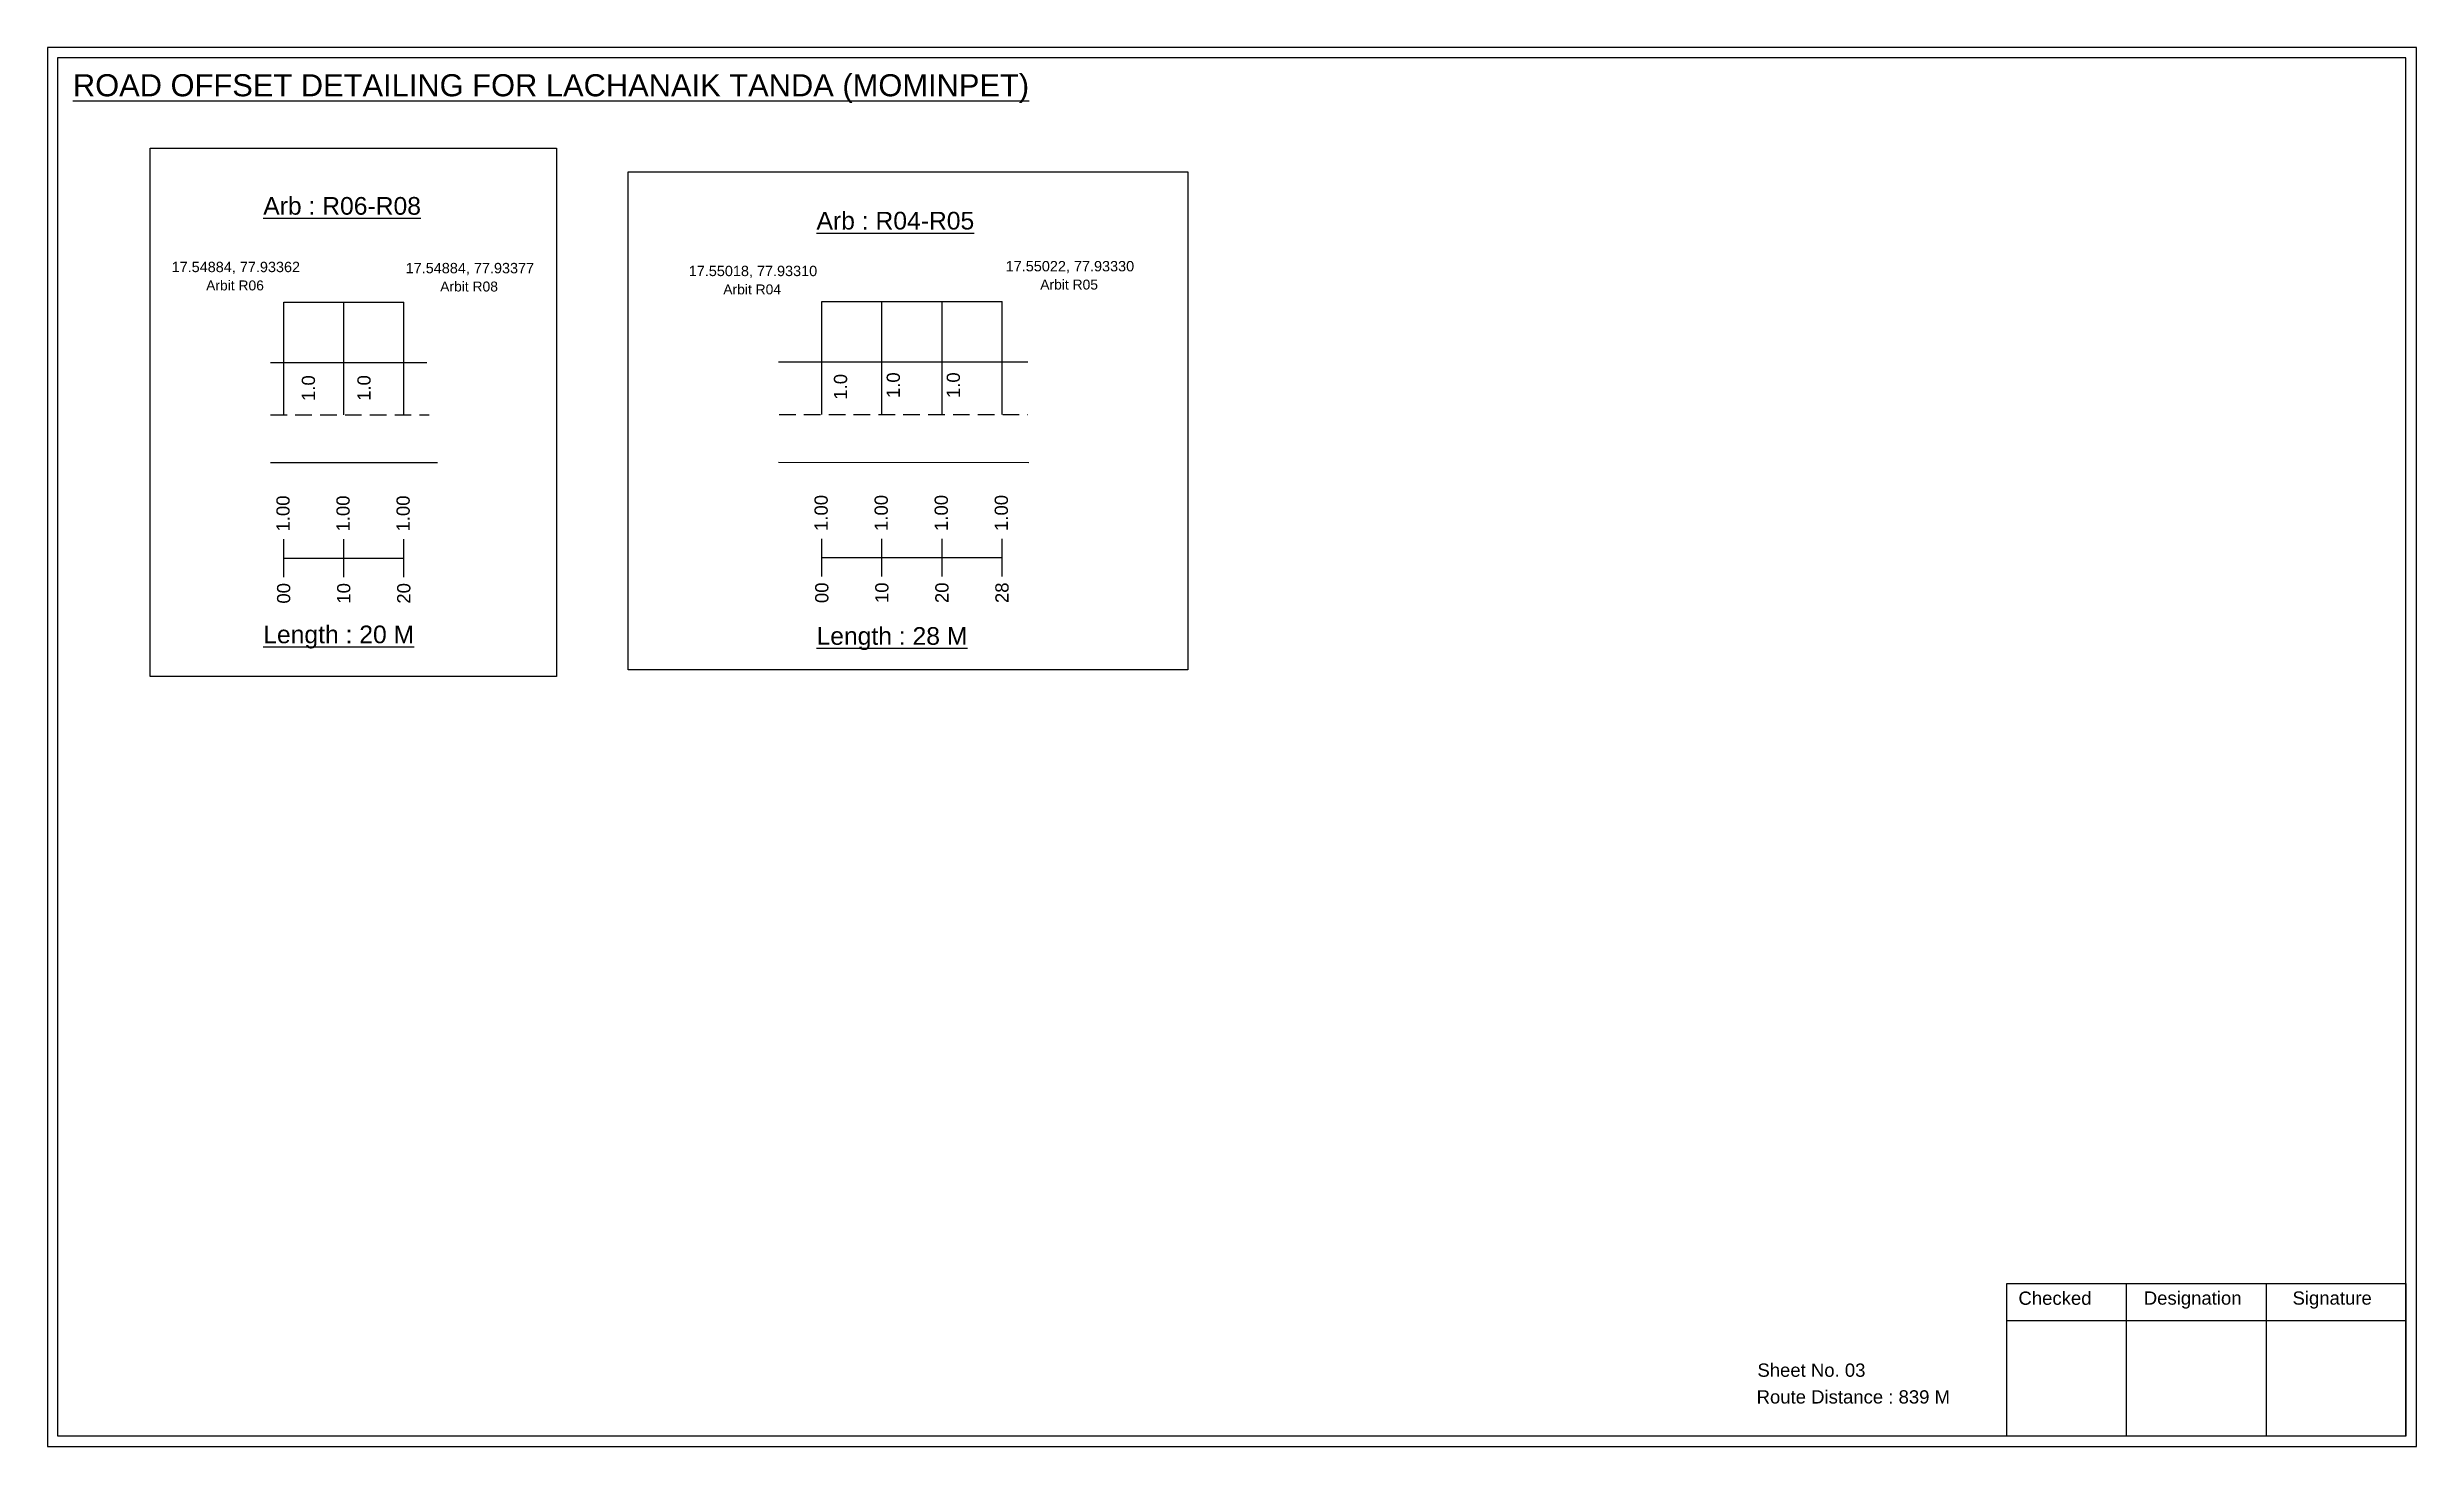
# Model space of a CAD drawing. Header units: inches. Extents: x 778 to 5636, y 135 to 659.
# Drawn here: x 5100 to 5636, y 179 to 495 of the extents above; entities that cross this region are included whole.
import ezdxf

# ---------------------------------------------------------------- set-up
doc = ezdxf.new("R2010")
doc.units = ezdxf.units.IN
doc.header["$MEASUREMENT"] = 0
doc.linetypes.add('DASHED2', pattern=[0.375, 0.25, -0.125])
doc.layers.add('PDF_Geometry', color=7, linetype='Continuous')
doc.layers.add('PDF_Text', color=5, linetype='Continuous')
doc.styles.add('PDF Arial', font='arial.ttf')
doc.styles.get("Standard").update_dxf_attribs({"font": 'arial.ttf'})

msp = doc.modelspace()

# ---------------------------------------------------------------- texts
at = {"color": 242, "true_color": 0xcd2027}
for s, height, p in [('%%UROAD OFFSET DETAILING FOR LACHANAIK TANDA (MOMINPET)', 5, (5105.38, 484.17)), ('%%UArb : R06-R08', 4, (5148.48, 457.37)), ('%%UArb : R04-R05', 4, (5273.76, 454.02)), ('%%ULength : 20 M', 4, (5148.48, 360.37)), ('%%ULength : 28 M', 4, (5273.76, 360.02))]:
    msp.add_text(s, height=height, dxfattribs=at).set_placement(p)
at = {"color": 5}
for s, height, p in [('17.54884, 77.93362', 2.34, (5127.73, 444.37)), ('17.54884, 77.93377', 2.34, (5180.73, 444.12)), ('17.55018, 77.93310', 2.34, (5244.83, 443.47)), ('17.55022, 77.93330', 2.34, (5316.6, 444.55)), ('Arbit R06', 2.246, (5135.55, 440.24)), ('Arbit R08', 2.246, (5188.55, 439.99)), ('Arbit R04', 2.246, (5252.65, 439.34)), ('Arbit R05', 2.246, (5324.42, 440.43))]:
    msp.add_text(s, height=height, dxfattribs=at).set_placement(p)
for p in [(5160.2, 415.2), (5172.79, 415.23), (5280.69, 415.5), (5292.64, 415.86), (5306.24, 415.86)]:
    msp.add_text('1.0', height=3, rotation=90).set_placement(p)
at = {"color": 217, "true_color": 0x93278f}
for s, p in [('1.00', (5154.45, 385.66)), ('1.00', (5168.05, 385.66)), ('1.00', (5181.65, 385.66)), ('1.00', (5276.3, 385.78)), ('1.00', (5289.9, 385.78)), ('1.00', (5303.5, 385.78)), ('1.00', (5317.1, 385.78)), ('00', (5154.6, 369.34)), ('10', (5168.2, 369.33)), ('20', (5181.8, 369.33)), ('00', (5276.45, 369.46)), ('10', (5290.05, 369.46)), ('20', (5303.65, 369.46)), ('28', (5317.25, 369.46))]:
    msp.add_text(s, height=3, rotation=90, dxfattribs=at).set_placement(p)
for s, p in [('Sheet No. 03', (5486.81, 194.33)), ('Route Distance : 839 M', (5486.63, 188.28))]:
    msp.add_text(s, height=3).set_placement(p)
at = {"layer": 'PDF_Text', "color": 7, "attachment_point": 7, "style": 'PDF Arial'}
for s, insert, char_height in [('Checked', (5545.92, 210.58), 3.001), ('Designation', (5574.3, 209.75), 3.0006), ('Signature', (5607.98, 209.75), 3.001)]:
    msp.add_mtext(s, dxfattribs=dict(at, insert=insert, char_height=char_height))

# ---------------------------------------------------------------- linework, layer by layer
at = {"color": 5}
for p, q in [((5153.12, 437.6), (5180.32, 437.59)), ((5274.98, 437.72), (5315.78, 437.72))]:
    msp.add_line(p, q, dxfattribs=at)
for p, q in [((5153.12, 412.06), (5153.12, 437.6)), ((5166.72, 412.06), (5166.72, 437.6)), ((5180.32, 412.06), (5180.32, 437.6)), ((5274.98, 412.18), (5274.98, 437.72)), ((5288.58, 412.18), (5288.58, 437.72)), ((5302.18, 412.18), (5302.18, 437.72)), ((5315.78, 412.18), (5315.78, 437.72)), ((5150.12, 423.94), (5185.55, 423.94)), ((5265.14, 424.07), (5321.63, 424.07)), ((5150.12, 401.26), (5187.94, 401.26)), ((5265.14, 401.38), (5321.85, 401.26))]:
    msp.add_line(p, q)
at = {"linetype": 'DASHED2', "ltscale": 15}
for p, q in [((5150.12, 412.06), (5186.03, 412.06)), ((5265.29, 412.18), (5321.63, 412.18))]:
    msp.add_line(p, q, dxfattribs=at)
at = {"color": 217, "true_color": 0x93278f}
for p, q in [((5153.12, 375.36), (5153.12, 383.92)), ((5166.72, 375.36), (5166.72, 383.92)), ((5180.32, 375.36), (5180.32, 383.92)), ((5274.98, 375.49), (5274.98, 384.04)), ((5288.58, 375.49), (5288.58, 384.04)), ((5302.18, 375.49), (5302.18, 384.04)), ((5315.78, 375.49), (5315.78, 384.04)), ((5153.12, 379.63), (5180.32, 379.63)), ((5274.98, 379.75), (5315.78, 379.76))]:
    msp.add_line(p, q, dxfattribs=at)
for points in [[(5122.91, 472.44), (5214.85, 472.44), (5214.85, 352.83), (5122.91, 352.83)], [(5231.12, 467.04), (5357.87, 467.04), (5357.87, 354.36), (5231.12, 354.36)]]:
    msp.add_lwpolyline(points, close=True)
at = {"layer": 'PDF_Geometry'}
for points in [[(5099.6, 495.24), (5099.6, 178.53), (5636.08, 178.53), (5636.08, 495.24)], [(5101.93, 492.91), (5101.93, 180.95), (5633.66, 180.95), (5633.66, 492.91)]]:
    msp.add_lwpolyline(points, close=True, dxfattribs=at)
at = {"layer": 'PDF_Geometry', "color": 242, "true_color": 0xcc1f26}
msp.add_lwpolyline([(5633.66, 180.86), (5543.31, 180.86), (5543.31, 215.47), (5633.66, 215.47)], close=True, dxfattribs=at)
for points in [[(5570.3, 215.47), (5570.3, 180.86)], [(5602.02, 215.47), (5602.02, 180.86)], [(5543.31, 207.09), (5633.66, 207.09)]]:
    msp.add_lwpolyline(points, dxfattribs=at)

msp.set_redraw_order([(e.dxf.handle, doc.entitydb.next_handle()) for e in msp.query("TEXT MTEXT ATTDEF DIMENSION ARC_DIMENSION")])  # texts and dimensions are drawn at this point

doc.saveas('drawing.dxf')
